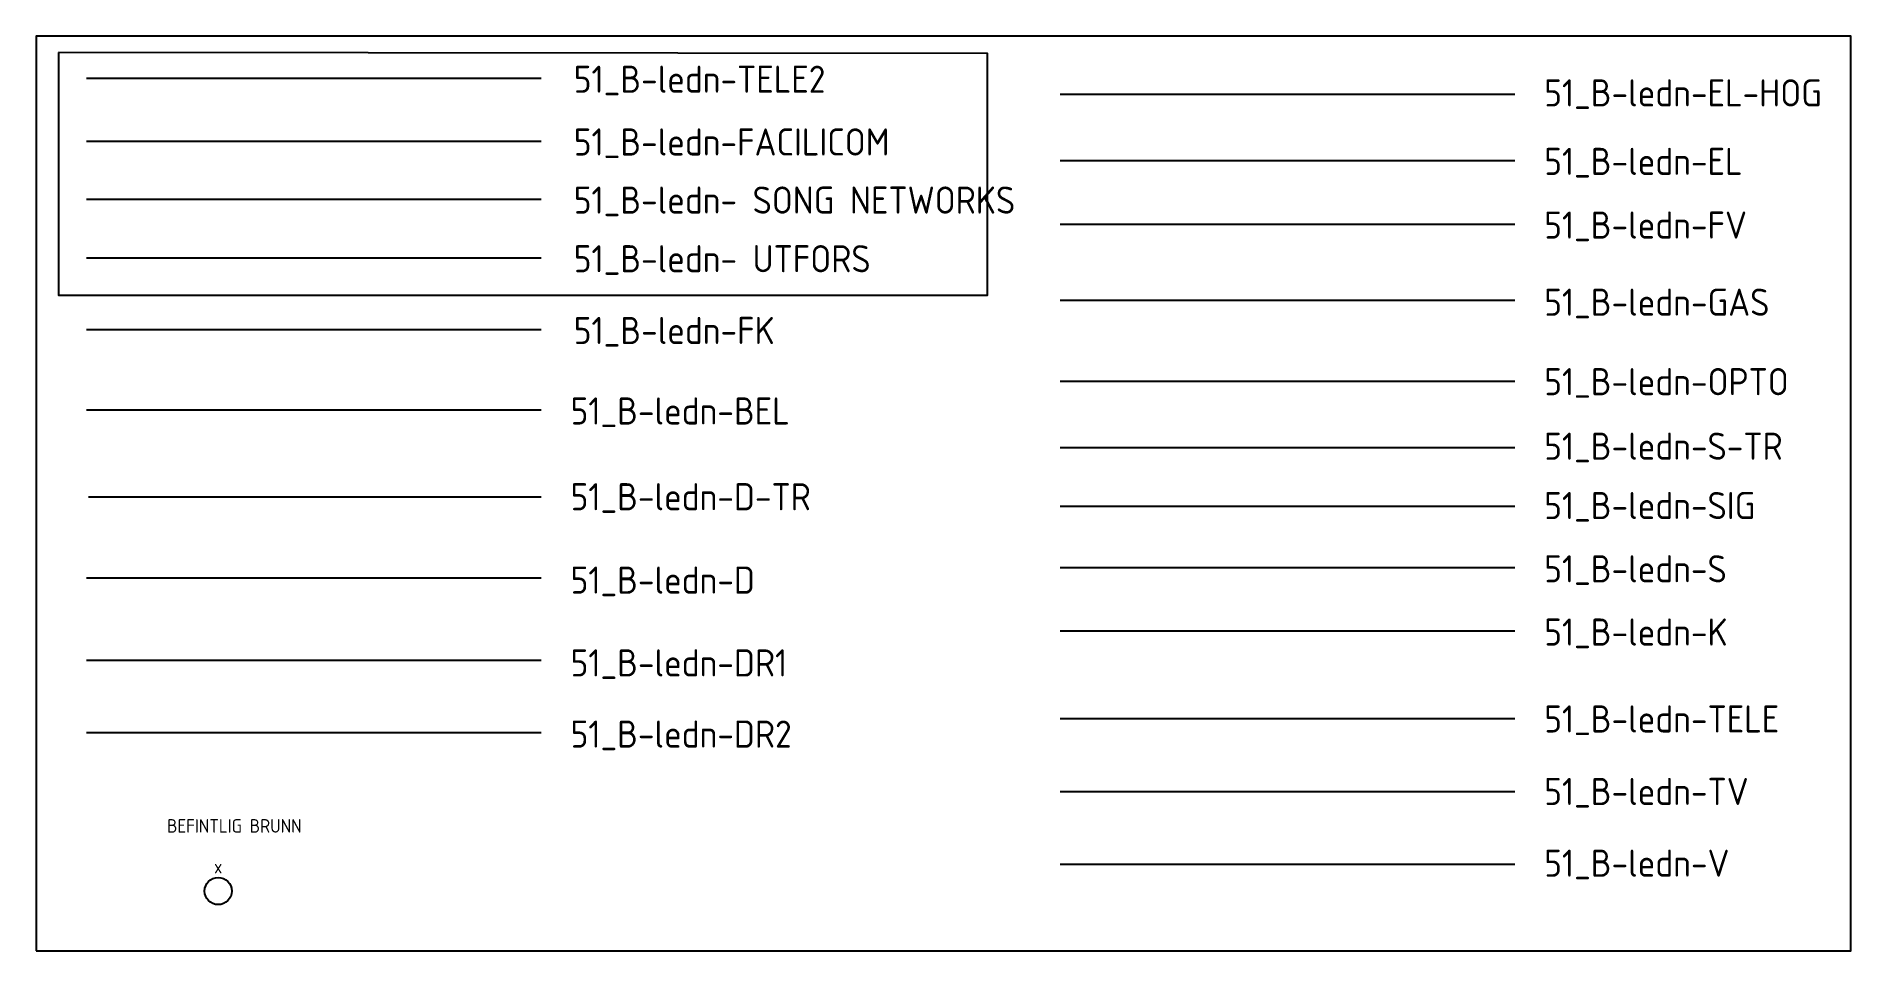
# Model space of a CAD drawing. Header units: metres. Extents: x 162815 to 178081, y 6220705 to 6240819.
# Drawn here: x 169221.5 to 169556, y 6230989.5 to 6231158 of the extents above; entities that cross this region are included whole.
import ezdxf
from ezdxf.enums import TextEntityAlignment as Align

# ---------------------------------------------------------------- set-up
doc = ezdxf.new("R2010")
doc.units = ezdxf.units.M
doc.layers.get('Defpoints').update_dxf_attribs({"color": 5})
for name, color, linetype in [('51_B-br', 1, 'Continuous'), ('51_B-ledn-BEL', 1, 'BBEL'), ('51_B-ledn-D', 83, 'BDAG'), ('51_B-ledn-D-TR', 83, 'D-TRYCKLEDN'), ('51_B-ledn-DR1', 83, 'DRANERINGSLEDN_1'), ('51_B-ledn-DR2', 83, 'DRANERINGSLEDN_2'), ('51_B-ledn-EL-HOG', 1, 'BHSP'), ('51_B-ledn-EL-LAG', 1, 'BLSP'), ('51_B-ledn-FACILI', 1, 'BTELEfacili'), ('51_B-ledn-FK', 1, 'BFK'), ('51_B-ledn-FV', 1, 'BFV'), ('51_B-ledn-GAS', 1, 'BGAS'), ('51_B-ledn-K', 23, 'BSPILL'), ('51_B-ledn-OPTO', 1, 'BOPTO'), ('51_B-ledn-S', 243, 'BSPILL'), ('51_B-ledn-S-TR', 243, 'S-TRYCKLEDN'), ('51_B-ledn-SIG', 1, 'BSIGNAL'), ('51_b-ledn-SONG', 1, 'BTELEsong'), ('51_B-ledn-TELE', 1, 'BTELE'), ('51_B-ledn-TELE2', 1, 'BTELE2'), ('51_B-ledn-TV', 1, 'TV-KABEL'), ('51_B-ledn-Txt', 1, 'Continuous'), ('51_B-ledn-UTFORS', 1, 'BTELEutfors'), ('51_B-ledn-V', 173, 'BV')]:
    doc.layers.add(name, color=color, linetype=linetype)
doc.styles.add('Iso', font='iso.shx')
doc.linetypes.add('BBEL', pattern='A,10,-2,["Eb",Iso,S=2,R=0,X=-1,Y=-1],-2.1', length=14.1)
doc.linetypes.add('BDAG', pattern='A,5,-1.5,1,-1.5,5,["/",Iso,S=2,R=0,X=-1,Y=-1],5,-1.5,1,-1.5,5', length=28)
doc.linetypes.add('BFK', pattern='A,10,-2,["FK",Iso,S=2,R=0,X=-1,Y=-1],-2.5', length=14.5)
doc.linetypes.add('BFV', pattern='A,10,-2,["FV",Iso,S=2,R=0,X=-1,Y=-1],-2.5', length=14.5)
doc.linetypes.add('BGAS', pattern='A,10,-2,["G",Iso,S=2,R=0,X=-1,Y=-1],-1.2', length=13.2)
doc.linetypes.add('BHSP', pattern='A,10,-2,["Eh",Iso,S=2,R=0,X=-1,Y=-1],-2.1', length=14.1)
doc.linetypes.add('BLSP', pattern='A,10,-2,["El",Iso,S=2,R=0,X=-1,Y=-1],-1.5', length=13.5)
doc.linetypes.add('BOPTO', pattern='A,10,-2,["To",Iso,S=2,R=0,X=-1,Y=-1],-2.3', length=14.3)
doc.linetypes.add('BSIGNAL', pattern='A,10,-2,["S",Iso,S=2,R=0,X=-1,Y=-1],-1', length=13)
doc.linetypes.add('BSPILL', pattern='A,10,["/",Iso,S=2,R=0,X=-1,Y=-1],20', length=30)
doc.linetypes.add('BTELE', pattern='A,10,-2,["Te",Iso,S=2,R=0,X=-1,Y=-1],-2.3', length=14.3)
doc.linetypes.add('BTELE2', pattern='A,10,-2,["T2",Iso,S=2,R=0,X=-1,Y=-1],-2.3', length=14.3)
doc.linetypes.add('BTELEfacili', pattern='A,10,-2,["Tf",Iso,S=2,R=0,X=-1,Y=-1],-2.3', length=14.3)
doc.linetypes.add('BTELEsong', pattern='A,10,-2,["Ts",Iso,S=2,R=0,X=-1,Y=-1],-2.3', length=14.3)
doc.linetypes.add('BTELEutfors', pattern='A,10,-2,["Tu",Iso,S=2,R=0,X=-1,Y=-1],-2.3', length=14.3)
doc.linetypes.add('BV', pattern='A,3,-2,3,["/",Iso,S=2,R=0,X=-1,Y=-1],3,-2,6,-2,3', length=24)
doc.linetypes.add('D-TRYCKLEDN', pattern='A,4,-1.5,1,-1.5,6,["V",Iso,S=2,R=90,X=0,Y=-0.571]', length=14)
doc.linetypes.add('DRANERINGSLEDN_1', pattern='A,6,0,["/",Iso,S=1.4,R=80,X=0,Y=0],-3', length=9)
doc.linetypes.add('DRANERINGSLEDN_2', pattern='A,6,0,["/",Iso,S=1.4,R=170,X=0,Y=0],-3', length=9)
doc.linetypes.add('S-TRYCKLEDN', pattern='A,10,0,["V",Iso,S=2,R=90,X=0,Y=-0.571]', length=10)
doc.linetypes.add('TV-KABEL', pattern='A,10,-2,["TV",Iso,S=2,R=0,X=-1,Y=-1],-2.5', length=14.5)

msp = doc.modelspace()

# ---------------------------------------------------------------- texts
at = {"layer": '51_B-ledn-Txt', "style": 'Iso'}
msp.add_text('BEFINTLIG BRUNN', height=2.5, dxfattribs=at).set_placement((169245.635, 6231011.21))
at = {"layer": 'Defpoints', "style": 'Iso'}
for s, p in [('51_B-ledn-TELE2', (169320.6, 6231147.555)), ('51_B-ledn-EL-HOG                  ', (169499.469, 6231145.033)), ('51_B-ledn-FACILICOM', (169320.6, 6231135.988)), ('51_B-ledn-EL', (169499.469, 6231132.408)), ('51_B-ledn- SONG NETWORKS', (169320.6, 6231125.277)), ('51_B-ledn-FV                      ', (169499.469, 6231120.672)), ('51_B-ledn- UTFORS', (169320.6, 6231114.473)), ('51_B-ledn-GAS                     ', (169499.469, 6231106.464)), ('51_B-ledn-FK', (169320.6, 6231101.25)), ('51_B-ledn-OPTO                    ', (169499.469, 6231091.818)), ('51_B-ledn-BEL', (169320.019, 6231086.418)), ('51_B-ledn-S-TR                 ', (169499.469, 6231079.927)), ('51_B-ledn-D-TR                 ', (169320.019, 6231070.615)), ('51_B-ledn-SIG                 ', (169499.469, 6231068.992)), ('51_B-ledn-S', (169499.469, 6231057.335)), ('51_B-ledn-D                       ', (169320.019, 6231055.25)), ('51_B-ledn-K', (169499.469, 6231045.678)), ('51_B-ledn-DR1                     ', (169320.019, 6231039.997)), ('51_B-ledn-TELE                    ', (169499.469, 6231029.669)), ('51_B-ledn-DR2', (169320.019, 6231026.876)), ('51_B-ledn-TV                      ', (169499.469, 6231016.302)), ('51_B-ledn-V                       ', (169499.469, 6231003.091))]:
    msp.add_text(s, height=5, dxfattribs=at).set_placement(p)

# ---------------------------------------------------------------- blocks, each defined once
blk = doc.blocks.new('_NB')
at = {"color": 0, "linetype": 'ByBlock'}
blk.add_circle((0, 0), 2.5, dxfattribs=at)
at = {"color": 1, "style": 'Iso', "flags": 8}
blk.add_attdef('BETECKNING', text='', height=2.5, dxfattribs=at).set_placement((0, 2.5), align=Align.BOTTOM_CENTER)

# ---------------------------------------------------------------- linework, layer by layer
at = {"layer": '51_B-ledn-BEL'}
msp.add_line((169230.799, 6231089.127), (169314.613, 6231089.127), dxfattribs=at)
at = {"layer": '51_B-ledn-D'}
msp.add_line((169230.799, 6231058.183), (169314.613, 6231058.183), dxfattribs=at)
at = {"layer": '51_B-ledn-D-TR'}
msp.add_line((169231.159, 6231073.086), (169314.613, 6231073.086), dxfattribs=at)
at = {"layer": '51_B-ledn-DR1'}
msp.add_line((169230.799, 6231042.996), (169314.613, 6231042.996), dxfattribs=at)
at = {"layer": '51_B-ledn-DR2'}
msp.add_line((169230.799, 6231029.662), (169314.613, 6231029.662), dxfattribs=at)
at = {"layer": '51_B-ledn-EL-HOG'}
msp.add_line((169410.25, 6231147.292), (169494.064, 6231147.292), dxfattribs=at)
at = {"layer": '51_B-ledn-EL-LAG'}
msp.add_line((169410.25, 6231135.091), (169494.064, 6231135.091), dxfattribs=at)
at = {"layer": '51_B-ledn-FACILI'}
msp.add_line((169230.799, 6231138.658), (169314.6, 6231138.658), dxfattribs=at)
at = {"layer": '51_B-ledn-FK'}
msp.add_line((169230.799, 6231103.92), (169314.6, 6231103.92), dxfattribs=at)
at = {"layer": '51_B-ledn-FV'}
msp.add_line((169410.25, 6231123.34), (169494.064, 6231123.34), dxfattribs=at)
at = {"layer": '51_B-ledn-GAS'}
msp.add_line((169410.25, 6231109.331), (169494.064, 6231109.331), dxfattribs=at)
at = {"layer": '51_B-ledn-K'}
msp.add_line((169410.25, 6231048.414), (169494.064, 6231048.414), dxfattribs=at)
at = {"layer": '51_B-ledn-OPTO'}
msp.add_line((169410.25, 6231094.417), (169494.064, 6231094.417), dxfattribs=at)
at = {"layer": '51_B-ledn-S'}
msp.add_line((169410.25, 6231060.071), (169494.064, 6231060.071), dxfattribs=at)
at = {"layer": '51_B-ledn-S-TR'}
msp.add_line((169410.25, 6231082.215), (169494.064, 6231082.215), dxfattribs=at)
at = {"layer": '51_B-ledn-SIG'}
msp.add_line((169410.25, 6231071.369), (169494.064, 6231071.369), dxfattribs=at)
at = {"layer": '51_b-ledn-SONG'}
msp.add_line((169230.799, 6231127.947), (169314.6, 6231127.947), dxfattribs=at)
at = {"layer": '51_B-ledn-TELE'}
msp.add_line((169410.25, 6231032.228), (169494.064, 6231032.228), dxfattribs=at)
at = {"layer": '51_B-ledn-TELE2'}
msp.add_line((169230.799, 6231150.225), (169314.6, 6231150.225), dxfattribs=at)
at = {"layer": '51_B-ledn-TV'}
msp.add_line((169410.25, 6231018.816), (169494.064, 6231018.816), dxfattribs=at)
at = {"layer": '51_B-ledn-UTFORS'}
msp.add_line((169230.799, 6231117.143), (169314.6, 6231117.143), dxfattribs=at)
at = {"layer": '51_B-ledn-V'}
msp.add_line((169410.25, 6231005.378), (169494.064, 6231005.378), dxfattribs=at)
at = {"layer": 'Defpoints', "flags": 128}
msp.add_lwpolyline([(169221.533, 6230989.461), (169555.957, 6230989.461), (169555.957, 6231157.96), (169221.533, 6231157.96)], close=True, dxfattribs=at)
msp.add_lwpolyline([(169225.641, 6231154.994), (169225.641, 6231110.266), (169396.866, 6231110.266), (169396.866, 6231154.813), (169225.641, 6231154.994)], dxfattribs=at)

# ---------------------------------------------------------------- block references
at = {"layer": '51_B-br'}
ref = msp.add_blockref('_NB', (169255.062, 6231000.451), dxfattribs=at)
ref.add_attrib('beteckning', 'x', dxfattribs={"layer": '0', "height": 2.5, "style": 'Iso', "flags": 8}).set_placement((169255.062, 6231002.951), align=Align.BOTTOM_CENTER)

msp.set_redraw_order([(e.dxf.handle, doc.entitydb.next_handle()) for e in msp.query("TEXT MTEXT ATTDEF DIMENSION ARC_DIMENSION")])  # texts and dimensions are drawn at this point

doc.saveas('drawing.dxf')
